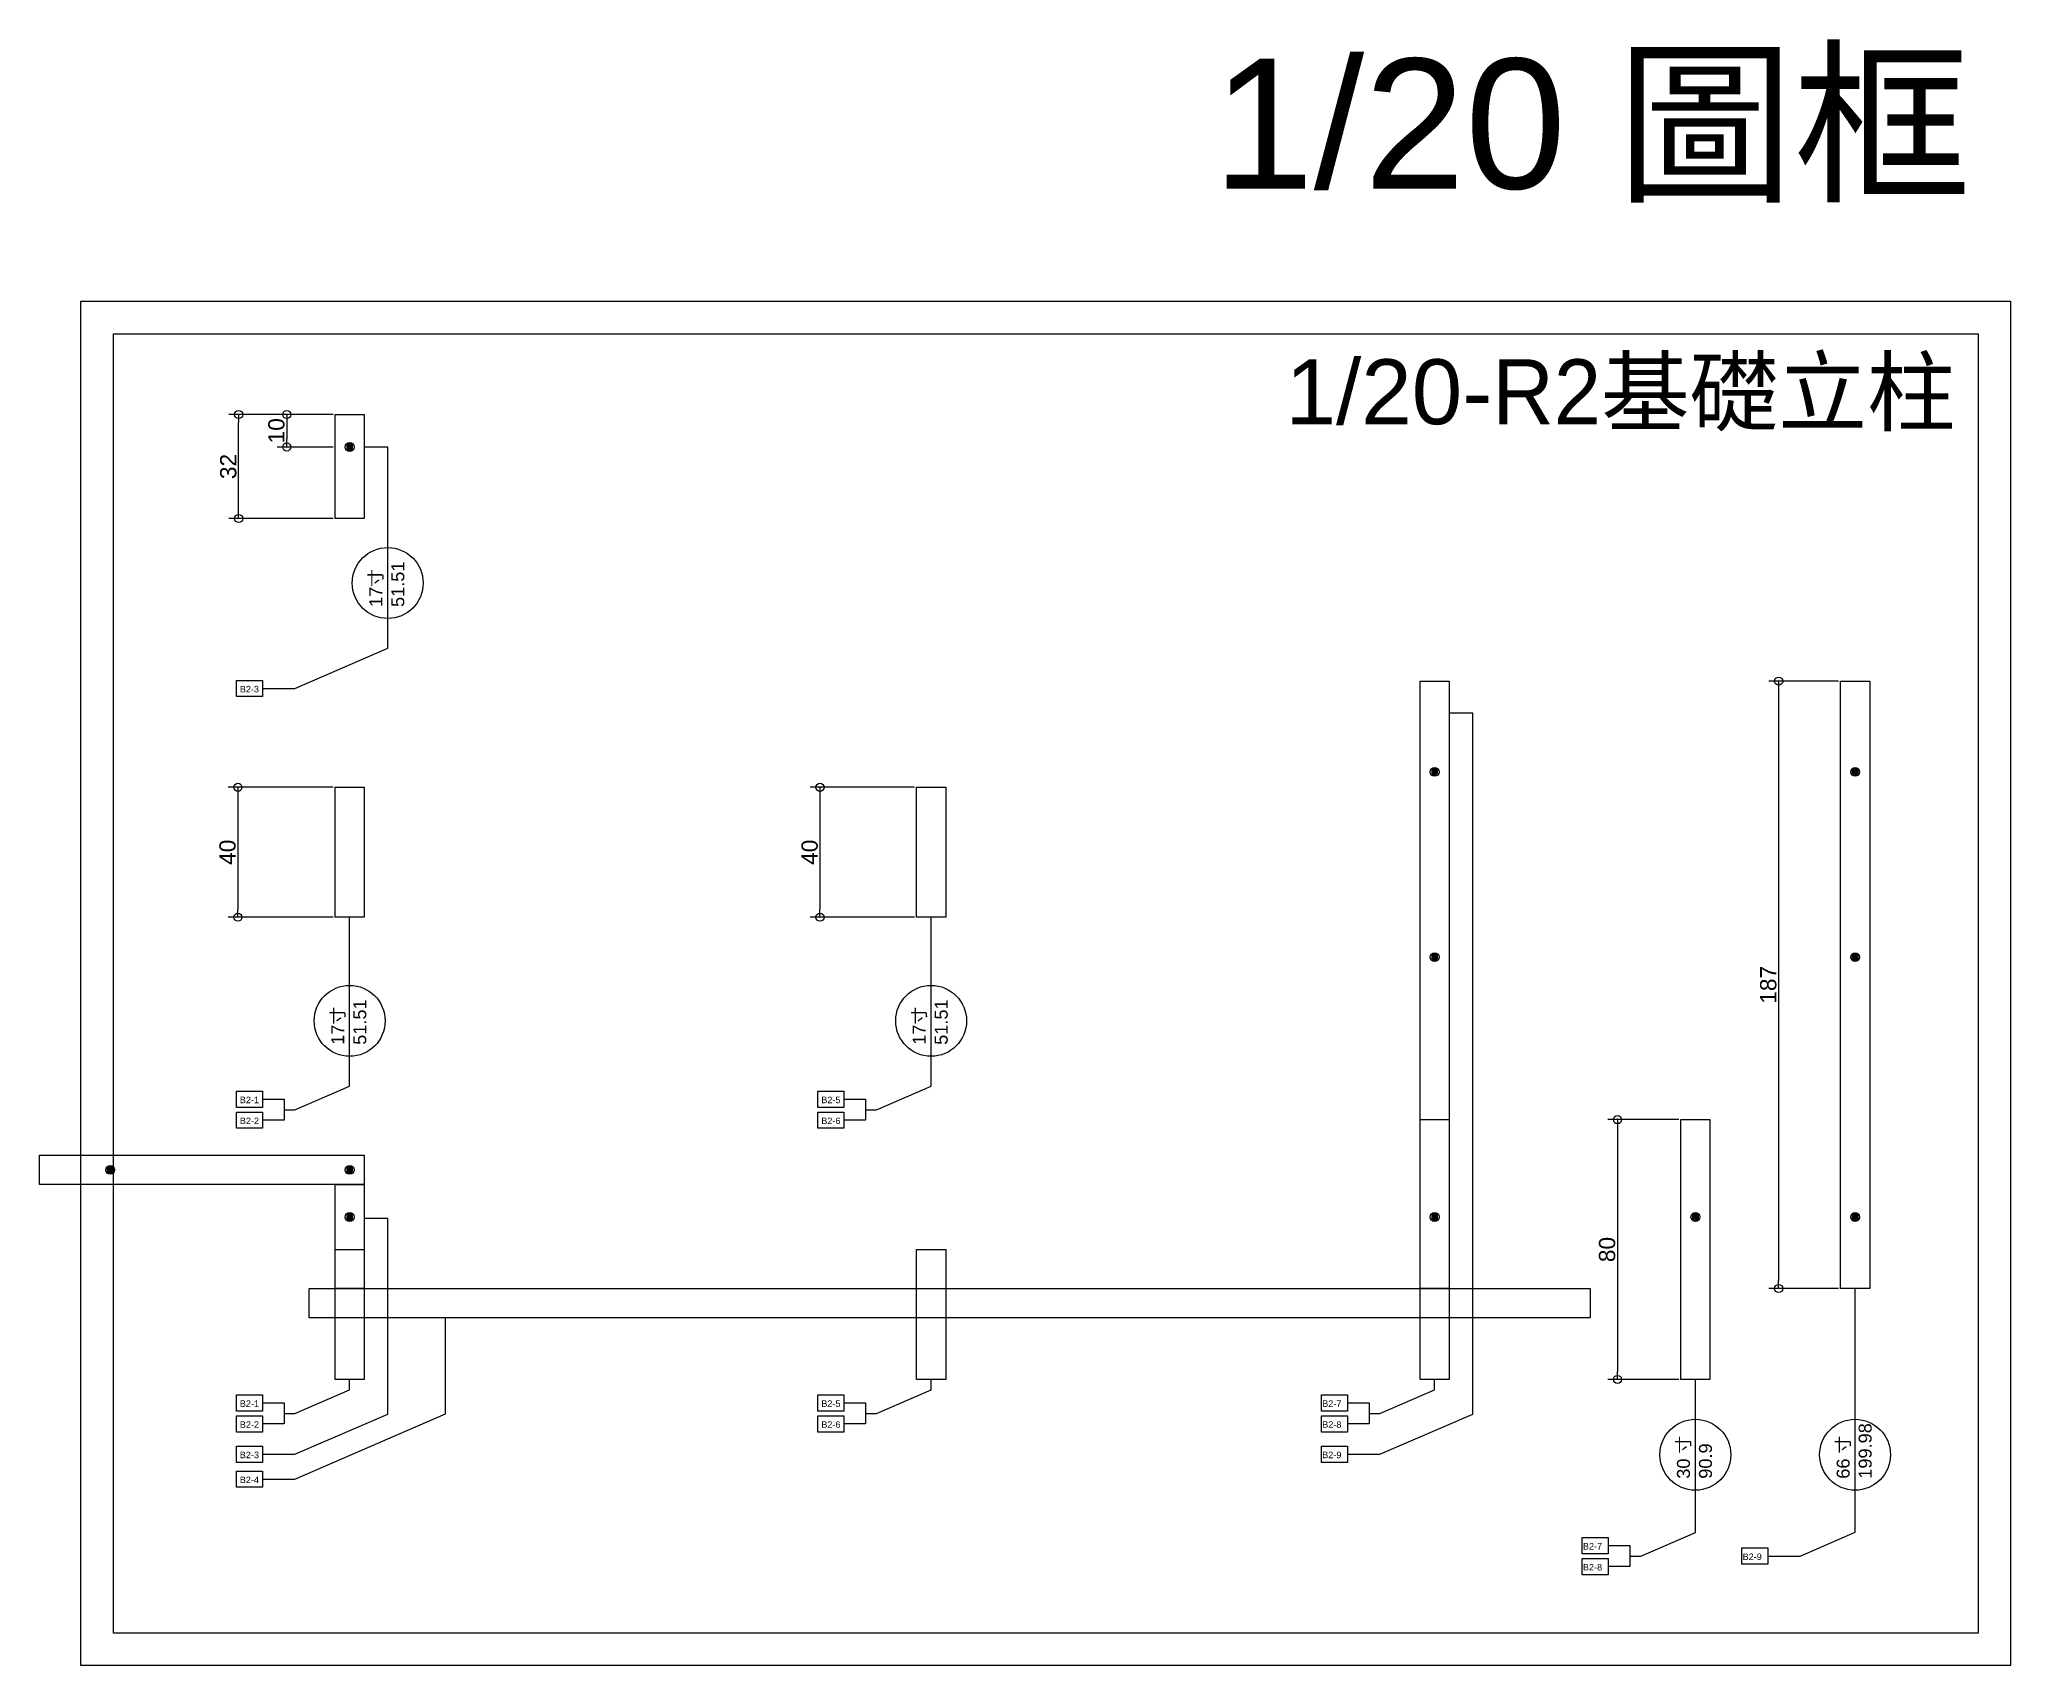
# Model space of a CAD drawing. Header units: millimetres. Extents: x -2666 to 6286, y -11880 to 4849.
# Drawn here: x 227 to 834, y -5687 to -5186 of the extents above; entities that cross this region are included whole.
import ezdxf

# ---------------------------------------------------------------- set-up
doc = ezdxf.new("R2010")
doc.units = ezdxf.units.MM
for name, color, linetype in [('0-rib-base', 10, 'Continuous'), ('1-螺桿鑽洞', 7, 'Continuous'), ('dim', 244, 'Continuous'), ('編號標示', 30, 'Continuous'), ('編號標示線', 44, 'Continuous')]:
    doc.layers.add(name, color=color, linetype=linetype)
for name, color, linetype, plot in [('1-墊圈', 4, 'Continuous', False), ('1-螺絲頭', 9, 'Continuous', False), ('default', 11, 'Continuous', False)]:
    doc.layers.add(name, color=color, linetype=linetype, plot=plot)
doc.styles.get("Standard").update_dxf_attribs({"font": 'arial.ttf'})
doc.dimstyles.new('ISO-25', dxfattribs={"dimtxt": 5, "dimasz": 2.5, "dimexe": 3, "dimexo": 0.625, "dimtad": 1, "dimtxsty": 'Standard', "dimblk": 'ORIGIN', "dimcen": 2.5, "dimadec": 0, "dimazin": 0, "dimtfac": 1, "dimtmove": 1, "dimatfit": 1, "dimldrblk": 'ORIGIN', "dimfxl": 0, "dimarcsym": 0})

msp = doc.modelspace()

# ---------------------------------------------------------------- texts
at = {"layer": 'default', "insert": (588.28, -5192.256), "char_height": 40, "attachment_point": 1}
msp.add_mtext_dynamic_manual_height_columns('1/20 {\\fPMingLiU|b0|i0|c136|p18;圖框}', width=430.53379, gutter_width=12.5, heights=[0], dxfattribs=at)
at = {"layer": '編號標示'}
for s, p in [('17寸', (332.623, -5361.046)), ('51.51', (339.398, -5361.046)), ('17寸', (320.909, -5495.837)), ('51.51', (327.684, -5495.837)), ('17寸', (499.909, -5495.837)), ('51.51', (506.684, -5495.837)), ('199.98', (791.099, -5629.416)), ('30 寸', (735.166, -5629.416)), ('90.9', (741.942, -5629.416)), ('66 寸', (784.324, -5629.416))]:
    msp.add_text(s, height=4, rotation=90, dxfattribs=at).set_placement(p)
for s, p in [('B2-3', (288.766, -5387.336)), ('B2-1', (288.766, -5513.804)), ('B2-5', (467.766, -5513.804)), ('B2-2', (288.766, -5520.245)), ('B2-6', (467.766, -5520.245)), ('B2-1', (288.766, -5607.302)), ('B2-5', (467.766, -5607.302)), ('B2-7', (621.962, -5607.302)), ('B2-2', (288.766, -5613.743)), ('B2-6', (467.766, -5613.743)), ('B2-8', (621.962, -5613.743)), ('B2-3', (288.766, -5623.098)), ('B2-9', (621.962, -5623.098)), ('B2-4', (288.766, -5630.765)), ('B2-7', (702.219, -5651.223)), ('B2-9', (751.377, -5654.444)), ('B2-8', (702.219, -5657.664))]:
    msp.add_text(s, height=2, dxfattribs=at).set_placement(p)
at = {"layer": '編號標示線', "insert": (610.685, -5284.798), "char_height": 20, "attachment_point": 1}
msp.add_mtext_dynamic_manual_height_columns('1/20-{\\fPMingLiU|b0|i0|c136|p18;R2基礎立柱}', width=430.53379, gutter_width=12.5, heights=[0], dxfattribs=at)

# ---------------------------------------------------------------- blocks, each defined once
blk = doc.blocks.new('螺栓組')
h = blk.add_hatch()
h.set_pattern_fill('JIS_WOOD', color=256, scale=0.1, style=0)
edge = h.paths.add_edge_path()
edge.add_arc((0, 0), 0.6, 0, 360)
at = {"layer": '1-墊圈'}
blk.add_circle((0, 0), 1.35, dxfattribs=at)
at = {"layer": '1-螺桿鑽洞'}
for points in [[(1.05, 0), (-1.05, 0)], [(0, -0.91), (0, 0.91)]]:
    blk.add_lwpolyline(points, dxfattribs=at)
blk.add_circle((0, 0), 0.6, dxfattribs=at)
at = {"layer": '1-螺絲頭'}
blk.add_lwpolyline([(-0.52, 0.91), (-1.05, 0), (-0.52, -0.91), (0.52, -0.91), (1.05, 0), (0.52, 0.91)], close=True, dxfattribs=at)
blk = doc.blocks.new('_Origin')
at = {"color": 0, "linetype": 'ByBlock', "lineweight": -2}
blk.add_line((0, 0), (-1, 0), dxfattribs=at)
blk.add_circle((0, 0), 0.5, dxfattribs=at)
blk = doc.blocks.new('*D246')
at = {"layer": 'Defpoints', "color": 0}
for p in [(318.08, -5416.56), (288.18, -5456.56), (318.08, -5456.56)]:
    blk.add_point(p, dxfattribs=at)
at = {"layer": 'dim', "color": 0, "lineweight": -2}
for p, q in [((317.45, -5416.56), (285.18, -5416.56)), ((288.18, -5419.06), (288.18, -5454.06)), ((317.45, -5456.56), (285.18, -5456.56))]:
    blk.add_line(p, q, dxfattribs=at)
at = {"layer": 'dim', "color": 0, "lineweight": -2, "xscale": 2.5, "yscale": 2.5, "zscale": 2.5}
for p, rotation in [((288.18, -5416.56), 90), ((288.18, -5456.56), 270)]:
    blk.add_blockref('_Origin', p, dxfattribs=dict(at, rotation=rotation))
at = {"layer": 'dim', "color": 0, "insert": (285, -5436.56), "char_height": 5, "attachment_point": 5, "rotation": 90}
blk.add_mtext('40', dxfattribs=at)
blk = doc.blocks.new('*D247')
at = {"layer": 'Defpoints', "color": 0}
for p in [(288.41, -5301.8), (318.08, -5301.8), (318.08, -5333.8)]:
    blk.add_point(p, dxfattribs=at)
at = {"layer": 'dim', "color": 0, "lineweight": -2}
for p, q in [((317.45, -5301.8), (285.41, -5301.8)), ((288.41, -5331.3), (288.41, -5304.3)), ((317.45, -5333.8), (285.41, -5333.8))]:
    blk.add_line(p, q, dxfattribs=at)
at = {"layer": 'dim', "color": 0, "lineweight": -2, "xscale": 2.5, "yscale": 2.5, "zscale": 2.5}
for p, rotation in [((288.41, -5301.8), 90), ((288.41, -5333.8), 270)]:
    blk.add_blockref('_Origin', p, dxfattribs=dict(at, rotation=rotation))
at = {"layer": 'dim', "color": 0, "insert": (285.23, -5317.8), "char_height": 5, "attachment_point": 5, "rotation": 90}
blk.add_mtext('32', dxfattribs=at)
blk = doc.blocks.new('*D248')
at = {"layer": 'Defpoints', "color": 0}
for p in [(318.08, -5301.8), (303.22, -5311.8), (318.08, -5311.8)]:
    blk.add_point(p, dxfattribs=at)
at = {"layer": 'dim', "color": 0, "lineweight": -2}
for p, q in [((317.45, -5301.8), (300.22, -5301.8)), ((303.22, -5304.3), (303.22, -5309.3)), ((317.45, -5311.8), (300.22, -5311.8))]:
    blk.add_line(p, q, dxfattribs=at)
at = {"layer": 'dim', "color": 0, "lineweight": -2, "xscale": 2.5, "yscale": 2.5, "zscale": 2.5}
for p, rotation in [((303.22, -5301.8), 90), ((303.22, -5311.8), 270)]:
    blk.add_blockref('_Origin', p, dxfattribs=dict(at, rotation=rotation))
at = {"layer": 'dim', "color": 0, "insert": (300.04, -5306.8), "char_height": 5, "attachment_point": 5, "rotation": 90}
blk.add_mtext('10', dxfattribs=at)
blk = doc.blocks.new('*D249')
at = {"layer": 'Defpoints', "color": 0}
for p in [(497.08, -5416.56), (467.36, -5456.56), (497.08, -5456.56)]:
    blk.add_point(p, dxfattribs=at)
at = {"layer": 'dim', "color": 0, "lineweight": -2}
for p, q in [((496.45, -5416.56), (464.36, -5416.56)), ((467.36, -5419.06), (467.36, -5454.06)), ((496.45, -5456.56), (464.36, -5456.56))]:
    blk.add_line(p, q, dxfattribs=at)
at = {"layer": 'dim', "color": 0, "lineweight": -2, "xscale": 2.5, "yscale": 2.5, "zscale": 2.5}
for p, rotation in [((467.36, -5416.56), 90), ((467.36, -5456.56), 270)]:
    blk.add_blockref('_Origin', p, dxfattribs=dict(at, rotation=rotation))
at = {"layer": 'dim', "color": 0, "insert": (464.19, -5436.56), "char_height": 5, "attachment_point": 5, "rotation": 90}
blk.add_mtext('40', dxfattribs=at)
blk = doc.blocks.new('*D250')
at = {"layer": 'Defpoints', "color": 0}
for p in [(732.33, -5518.86), (712.86, -5598.86), (732.33, -5598.86)]:
    blk.add_point(p, dxfattribs=at)
at = {"layer": 'dim', "color": 0, "lineweight": -2}
for p, q in [((731.71, -5518.86), (709.86, -5518.86)), ((712.86, -5521.36), (712.86, -5596.36)), ((731.71, -5598.86), (709.86, -5598.86))]:
    blk.add_line(p, q, dxfattribs=at)
at = {"layer": 'dim', "color": 0, "lineweight": -2, "xscale": 2.5, "yscale": 2.5, "zscale": 2.5}
for p, rotation in [((712.86, -5518.86), 90), ((712.86, -5598.86), 270)]:
    blk.add_blockref('_Origin', p, dxfattribs=dict(at, rotation=rotation))
at = {"layer": 'dim', "color": 0, "insert": (709.68, -5558.86), "char_height": 5, "attachment_point": 5, "rotation": 90}
blk.add_mtext('80', dxfattribs=at)
blk = doc.blocks.new('*D251')
at = {"layer": 'Defpoints', "color": 0}
for p in [(781.49, -5383.86), (762.47, -5570.86), (781.49, -5570.86)]:
    blk.add_point(p, dxfattribs=at)
at = {"layer": 'dim', "color": 0, "lineweight": -2}
for p, q in [((780.87, -5383.86), (759.47, -5383.86)), ((762.47, -5386.36), (762.47, -5568.36)), ((780.87, -5570.86), (759.47, -5570.86))]:
    blk.add_line(p, q, dxfattribs=at)
at = {"layer": 'dim', "color": 0, "lineweight": -2, "xscale": 2.5, "yscale": 2.5, "zscale": 2.5}
for p, rotation in [((762.47, -5383.86), 90), ((762.47, -5570.86), 270)]:
    blk.add_blockref('_Origin', p, dxfattribs=dict(at, rotation=rotation))
at = {"layer": 'dim', "color": 0, "insert": (759.29, -5477.36), "char_height": 5, "attachment_point": 5, "rotation": 90}
blk.add_mtext('187', dxfattribs=at)

# ---------------------------------------------------------------- dimensions: what is measured, and where the dimension line sits
at = {"layer": 'dim'}
for base, p1, p2, picture, middle in [((288.411, -5301.8), (318.077, -5333.8), (318.077, -5301.8), '*D247', (285.231, -5317.8)), ((303.22, -5311.8), (318.077, -5301.8), (318.077, -5311.8), '*D248', (300.042, -5306.8)), ((762.469, -5570.858), (781.492, -5383.858), (781.492, -5570.858), '*D251', (759.292, -5477.358)), ((288.177, -5456.557), (318.077, -5416.557), (318.077, -5456.557), '*D246', (284.999, -5436.557)), ((467.364, -5456.557), (497.077, -5416.557), (497.077, -5456.557), '*D249', (464.186, -5436.557)), ((712.862, -5598.858), (732.334, -5518.858), (732.334, -5598.858), '*D250', (709.684, -5558.858))]:
    dim = msp.add_linear_dim(base=base, p1=p1, p2=p2, angle=90, dimstyle='ISO-25', dxfattribs=at)
    dim.commit()
    dim.dimension.update_dxf_attribs({"geometry": picture, "text_midpoint": middle})

# ---------------------------------------------------------------- linework, layer by layer
for centre in [(334.291, -5353.668), (322.577, -5488.459), (501.577, -5488.459), (736.834, -5622.038), (785.992, -5622.038)]:
    msp.add_circle(centre, 10.911)
at = {"layer": '0-rib-base'}
for points in [[(318.077, -5333.8), (318.077, -5301.8), (327.077, -5301.8), (327.077, -5333.8)], [(652.077, -5570.858), (652.077, -5383.858), (661.077, -5383.858), (661.077, -5570.858)], [(781.492, -5570.858), (781.492, -5383.858), (790.492, -5383.858), (790.492, -5570.858)], [(318.077, -5456.557), (318.077, -5416.557), (327.077, -5416.557), (327.077, -5456.557)], [(497.077, -5456.557), (497.077, -5416.557), (506.077, -5416.557), (506.077, -5456.557)], [(652.077, -5598.858), (652.077, -5518.858), (661.077, -5518.858), (661.077, -5598.858)], [(732.334, -5598.858), (732.334, -5518.858), (741.334, -5518.858), (741.334, -5598.858)], [(227.077, -5538.858), (227.077, -5529.858), (327.077, -5529.858), (327.077, -5538.858)], [(318.077, -5570.858), (318.077, -5538.858), (327.077, -5538.858), (327.077, -5570.858)], [(318.077, -5598.858), (318.077, -5558.858), (327.077, -5558.858), (327.077, -5598.858)], [(497.077, -5598.858), (497.077, -5558.858), (506.077, -5558.858), (506.077, -5598.858)], [(310.075, -5570.858), (704.477, -5570.858), (704.477, -5579.858), (310.075, -5579.858)]]:
    msp.add_lwpolyline(points, close=True, dxfattribs=at)
at = {"layer": 'default'}
for points in [[(833.862, -5266.947), (833.862, -5686.947), (239.862, -5686.947), (239.862, -5266.947)], [(823.862, -5276.947), (823.862, -5676.947), (249.862, -5676.947), (249.862, -5276.947)]]:
    msp.add_lwpolyline(points, close=True, dxfattribs=at)
at = {"layer": '編號標示'}
for points in [[(287.708, -5388.639), (287.708, -5383.639), (295.708, -5383.639), (295.708, -5388.639)], [(287.708, -5515.106), (287.708, -5510.106), (295.708, -5510.106), (295.708, -5515.106)], [(466.708, -5515.106), (466.708, -5510.106), (474.708, -5510.106), (474.708, -5515.106)], [(287.708, -5521.548), (287.708, -5516.548), (295.708, -5516.548), (295.708, -5521.548)], [(466.708, -5521.548), (466.708, -5516.548), (474.708, -5516.548), (474.708, -5521.548)], [(287.708, -5608.604), (287.708, -5603.604), (295.708, -5603.604), (295.708, -5608.604)], [(466.708, -5608.604), (466.708, -5603.604), (474.708, -5603.604), (474.708, -5608.604)], [(621.708, -5608.604), (621.708, -5603.604), (629.708, -5603.604), (629.708, -5608.604)], [(287.708, -5615.046), (287.708, -5610.046), (295.708, -5610.046), (295.708, -5615.046)], [(466.708, -5615.046), (466.708, -5610.046), (474.708, -5610.046), (474.708, -5615.046)], [(621.708, -5615.046), (621.708, -5610.046), (629.708, -5610.046), (629.708, -5615.046)], [(287.708, -5624.401), (287.708, -5619.401), (295.708, -5619.401), (295.708, -5624.401)], [(621.708, -5624.401), (621.708, -5619.401), (629.708, -5619.401), (629.708, -5624.401)], [(287.708, -5632.068), (287.708, -5627.068), (295.708, -5627.068), (295.708, -5632.068)], [(701.965, -5652.525), (701.965, -5647.525), (709.965, -5647.525), (709.965, -5652.525)], [(701.965, -5658.967), (701.965, -5653.967), (709.965, -5653.967), (709.965, -5658.967)], [(751.123, -5655.746), (751.123, -5650.746), (759.123, -5650.746), (759.123, -5655.746)]]:
    msp.add_lwpolyline(points, close=True, dxfattribs=at)
at = {"layer": '編號標示線'}
for points in [[(295.708, -5386.139), (305.693, -5386.139), (334.291, -5373.737), (334.291, -5311.8), (327.024, -5311.8)], [(629.708, -5621.901), (639.693, -5621.901), (668.291, -5609.499), (668.291, -5393.709), (661.077, -5393.709)], [(302.41, -5515.827), (305.746, -5515.827), (322.577, -5508.528), (322.577, -5456.557)], [(481.41, -5515.827), (484.746, -5515.827), (501.577, -5508.528), (501.577, -5456.557)], [(295.708, -5512.606), (302.41, -5512.606), (302.41, -5519.048), (295.708, -5519.048)], [(474.708, -5512.606), (481.41, -5512.606), (481.41, -5519.048), (474.708, -5519.048)], [(295.708, -5621.901), (305.693, -5621.901), (334.291, -5609.499), (334.291, -5549.268), (327.024, -5549.268)], [(759.123, -5653.246), (769.109, -5653.246), (785.992, -5645.924), (785.992, -5570.858)], [(295.708, -5629.568), (305.693, -5629.568), (352.066, -5609.457), (352.066, -5579.858)], [(302.41, -5609.325), (305.746, -5609.325), (322.577, -5602.026), (322.577, -5598.858)], [(481.41, -5609.325), (484.746, -5609.325), (501.577, -5602.026), (501.577, -5598.858)], [(636.41, -5609.325), (639.746, -5609.325), (656.577, -5602.026), (656.577, -5598.858)], [(716.668, -5653.246), (720.003, -5653.246), (736.834, -5645.947), (736.834, -5598.858)], [(295.708, -5606.104), (302.41, -5606.104), (302.41, -5612.546), (295.708, -5612.546)], [(474.708, -5606.104), (481.41, -5606.104), (481.41, -5612.546), (474.708, -5612.546)], [(629.708, -5606.104), (636.41, -5606.104), (636.41, -5612.546), (629.708, -5612.546)], [(709.965, -5650.025), (716.668, -5650.025), (716.668, -5656.467), (709.965, -5656.467)]]:
    msp.add_lwpolyline(points, dxfattribs=at)

# ---------------------------------------------------------------- block references
at = {"layer": '1-螺桿鑽洞', "rotation": 90}
for p in [(322.577, -5311.8), (656.577, -5411.824), (785.992, -5411.824), (656.577, -5468.858), (785.992, -5468.858), (248.838, -5534.358), (322.577, -5534.358), (322.577, -5548.858), (656.577, -5548.858), (736.834, -5548.858), (785.992, -5548.858)]:
    msp.add_blockref('螺栓組', p, dxfattribs=at)

msp.set_redraw_order([(e.dxf.handle, doc.entitydb.next_handle()) for e in msp.query("TEXT MTEXT ATTDEF DIMENSION ARC_DIMENSION")])  # texts and dimensions are drawn at this point

doc.saveas('drawing.dxf')
